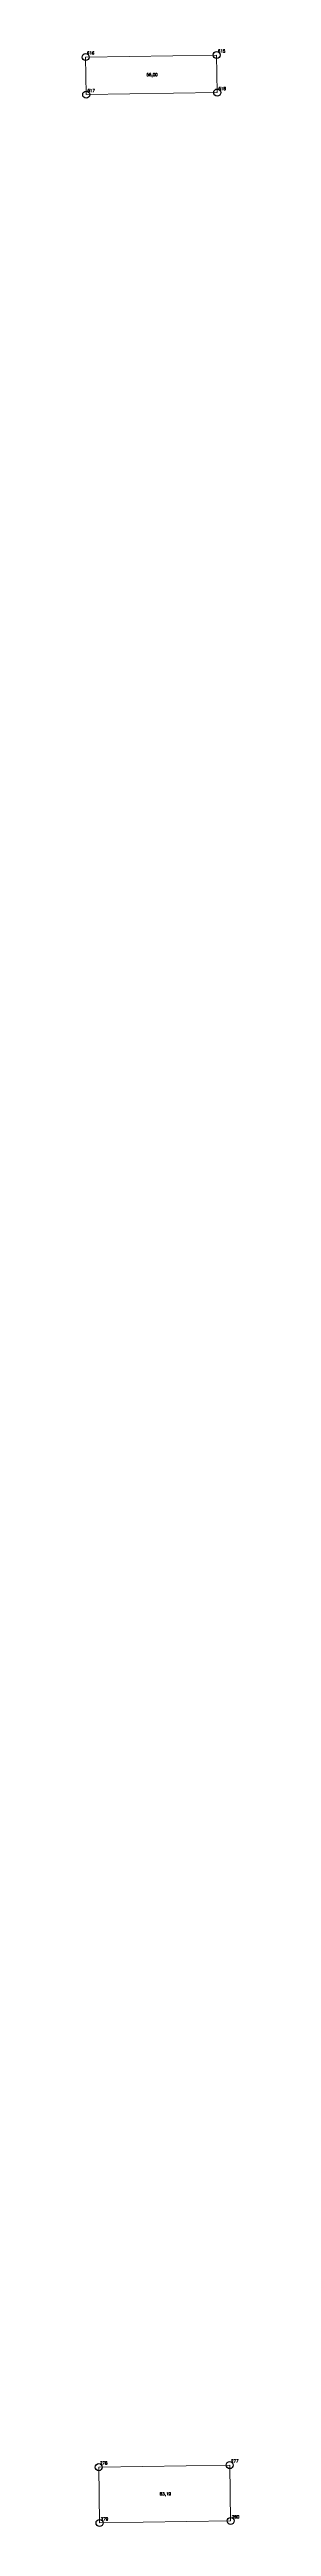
# Model space of a CAD drawing. Extents: x 1390702 to 1397851, y 355038 to 360644.
# Drawn here: x 1390701.8 to 1390718.5, y 355037.8 to 355301.6 of the extents above; entities that cross this region are included whole.
import ezdxf

# ---------------------------------------------------------------- set-up
doc = ezdxf.new("R2010")
doc.units = 0
doc.header["$PDMODE"] = 33
doc.header["$PDSIZE"] = 0.75
doc.layers.add('11 - фрагменты природного ландшафта', color=7, linetype='Continuous')
doc.styles.get("Standard").update_dxf_attribs({"font": 'simplex.shx'})

msp = doc.modelspace()

# ---------------------------------------------------------------- linework, layer by layer
at = {"layer": '11 - фрагменты природного ландшафта', "color": 7, "lineweight": 20}
for points in [[(1390716.17, 355301), (1390716.23, 355297), (1390702.23, 355296.78), (1390702.17, 355300.78), (1390716.17, 355301)], [(1390717.57, 355044.3), (1390717.66, 355038.35), (1390703.66, 355038.14), (1390703.57, 355044.08), (1390717.57, 355044.3)]]:
    msp.add_lwpolyline(points, close=True, dxfattribs=at)
at = {"layer": '11 - фрагменты природного ландшафта'}
for p in [(1390702.17, 355300.78), (1390716.17, 355301), (1390702.23, 355296.78), (1390716.23, 355297), (1390717.57, 355044.3), (1390703.57, 355044.08), (1390703.66, 355038.14), (1390717.66, 355038.35)]:
    msp.add_point(p, dxfattribs=at)

# ---------------------------------------------------------------- texts
at = {"layer": '11 - фрагменты природного ландшафта', "color": 7}
for s, p in [('616', (1390702.3, 355301.06)), ('615', (1390716.3, 355301.27)), ('56,00', (1390708.67, 355298.75)), ('617', (1390702.36, 355297.06)), ('618', (1390716.36, 355297.27)), ('278', (1390703.7, 355044.36)), ('277', (1390717.7, 355044.57)), ('83,19', (1390710.09, 355041.08)), ('279', (1390703.79, 355038.41)), ('280', (1390717.79, 355038.63))]:
    msp.add_text(s, height=0.311, dxfattribs=at).set_placement(p)

doc.saveas('drawing.dxf')
